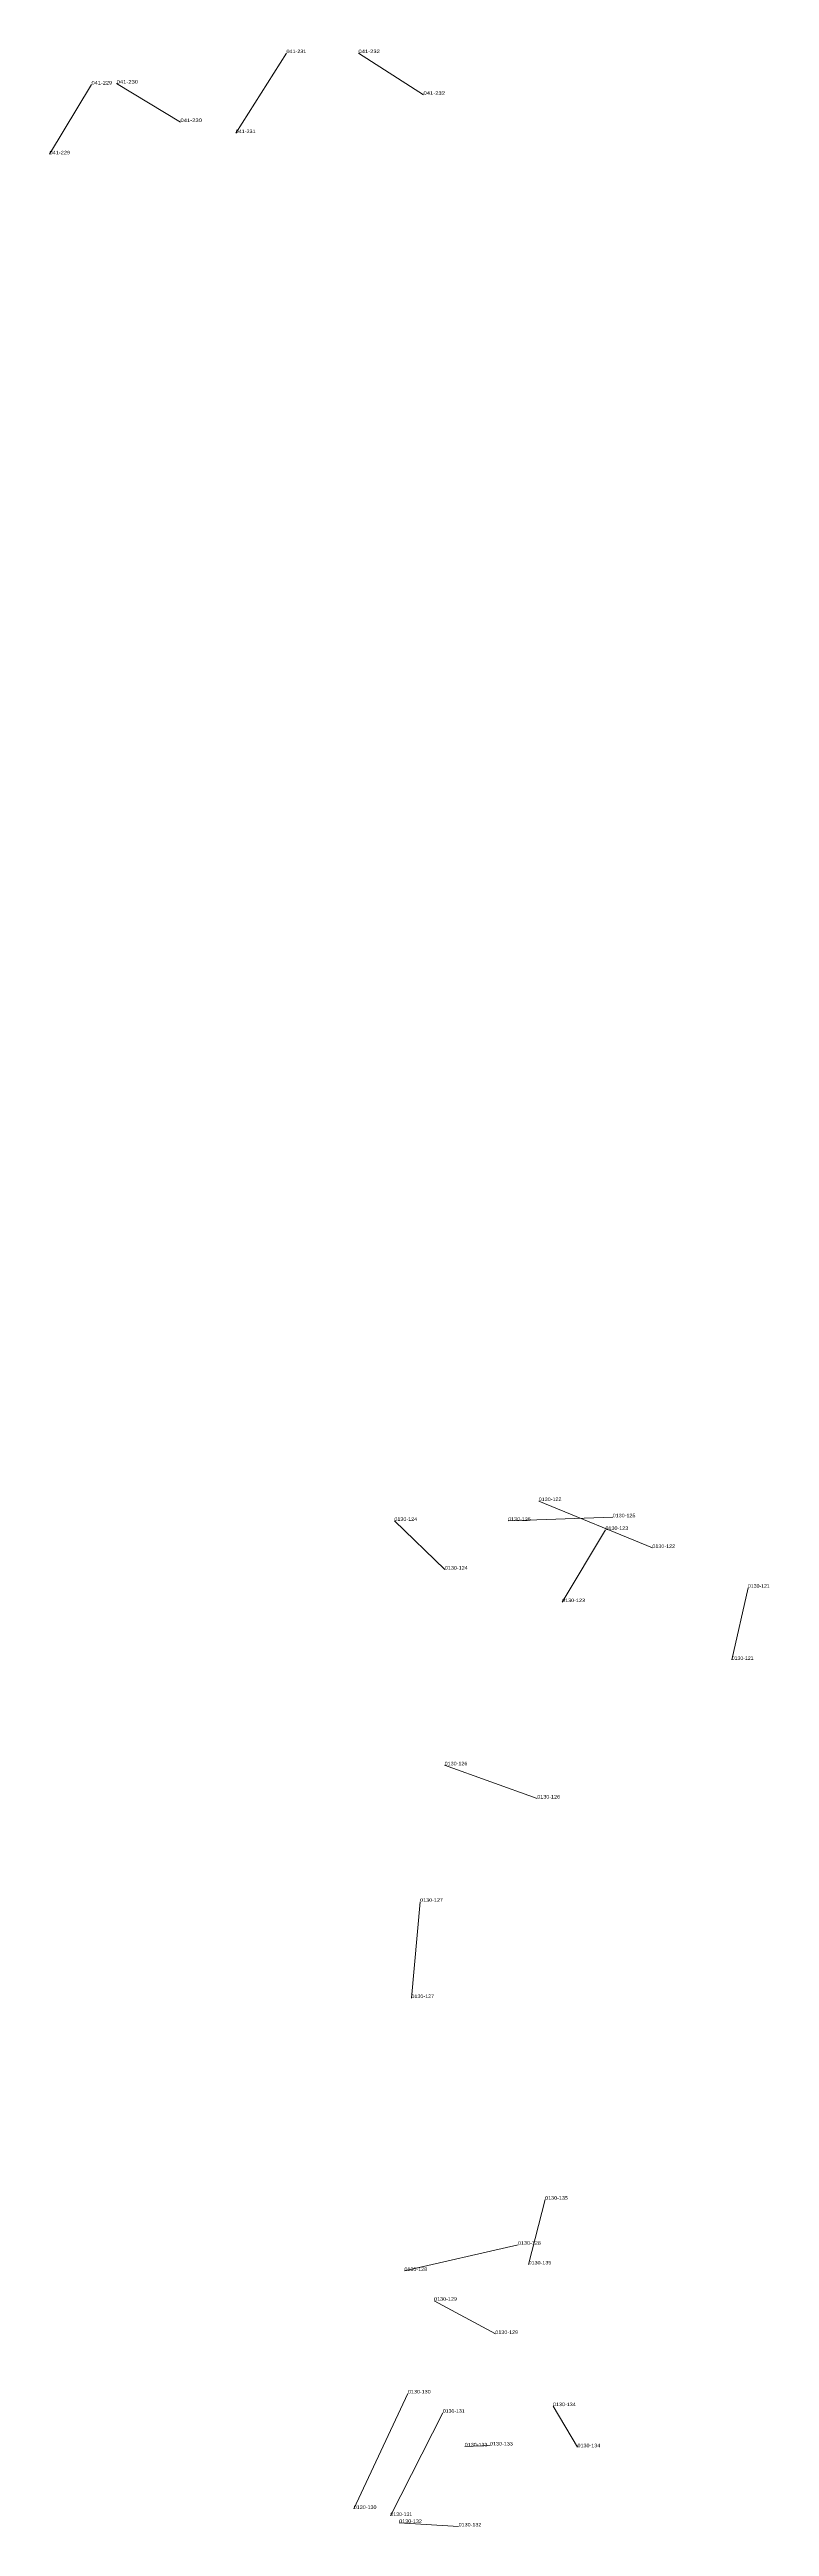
# Model space of a CAD drawing. Header units: metres. Extents: x 571156 to 607184, y 703608 to 727431.
# Drawn here: x 576192 to 576604, y 718948 to 720364 of the extents above; entities that cross this region are included whole.
import ezdxf

# ---------------------------------------------------------------- set-up
doc = ezdxf.new("R2010")
doc.units = ezdxf.units.M
doc.header["$LTSCALE"] = 0.8
doc.layers.add('60', color=7, linetype='Continuous', lineweight=13)
doc.layers.add('61', color=7, linetype='Continuous')

msp = doc.modelspace()

# ---------------------------------------------------------------- linework, layer by layer
at = {"layer": '60'}
for p, q in [((576327.78, 720362.1), (576298.75, 720316.37)), ((576327.78, 720362.1), (576298.75, 720316.37)), ((576368.9, 720362.08), (576406.14, 720338.26)), ((576368.9, 720362.08), (576406.14, 720338.26)), ((576216.27, 720344.14), (576192.22, 720304.24)), ((576216.27, 720344.14), (576192.22, 720304.24)), ((576230.62, 720344.68), (576267.13, 720322.71)), ((576230.62, 720344.68), (576267.13, 720322.71)), ((576537.05, 719507.75), (576472.04, 719534.57)), ((576418.39, 719495.36), (576389.49, 719523.22)), ((576454.5, 719523.22), (576514.35, 719525.29)), ((576510.22, 719518.06), (576485.46, 719476.79)), ((576591.74, 719485.04), (576582.46, 719443.77)), ((576418.23, 719383.52), (576471.23, 719364.52)), ((576404.23, 719305.52), (576399.23, 719250.52)), ((576466.23, 719098.27), (576475.73, 719135.27)), ((576395.23, 719094.52), (576460.23, 719109.52)), ((576412.23, 719077.52), (576447.23, 719058.52)), ((576397.23, 719024.52), (576366.23, 718958.52)), ((576480.23, 719017.27), (576494.23, 718993.77)), ((576417.23, 719013.52), (576387.23, 718954.52)), ((576429.73, 718994.27), (576444.23, 718994.77)), ((576426.23, 718948.52), (576392.23, 718950.52))]:
    msp.add_line(p, q, dxfattribs=at)

# ---------------------------------------------------------------- texts
for s, width, p in [('041-232', 1.25, (576406.14, 720338.26)), ('041-232', 1.25, (576406.14, 720338.26)), ('041-230', 1.25, (576267.13, 720322.71)), ('041-230', 1.25, (576267.13, 720322.71)), ('041-229', 1.2, (576192.22, 720304.24)), ('041-229', 1.2, (576192.22, 720304.24)), ('041-231', 1.15, (576298.75, 720316.37)), ('041-231', 1.15, (576298.75, 720316.37)), ('0130-122', 1.15, (576472.04, 719534.57)), ('0130-125', 1.15, (576514.35, 719525.29)), ('0130-124', 1.15, (576389.49, 719523.22)), ('0130-123', 1.15, (576485.46, 719476.79)), ('0130-121', 1.1, (576582.46, 719443.77)), ('0130-126', 1.15, (576471.23, 719364.52)), ('0130-127', 1.15, (576399.23, 719250.52)), ('0130-135', 1.15, (576475.73, 719135.27)), ('0130-128', 1.15, (576460.23, 719109.52)), ('0130-129', 1.15, (576447.23, 719058.52)), ('0130-133', 1.15, (576444.23, 718994.77)), ('0130-134', 1.15, (576494.23, 718993.77)), ('0130-130', 1.15, (576366.23, 718958.52)), ('0130-131', 1.1, (576387.23, 718954.52)), ('0130-132', 1.15, (576392.23, 718950.52))]:
    msp.add_text(s, height=2, dxfattribs=dict(at, width=width)).set_placement(p)
at = {"layer": '61'}
for s, width, p in [('041-231', 1.15, (576327.78, 720362.1)), ('041-231', 1.15, (576327.78, 720362.1)), ('041-232', 1.25, (576368.9, 720362.08)), ('041-232', 1.25, (576368.9, 720362.08)), ('041-229', 1.2, (576216.27, 720344.14)), ('041-229', 1.2, (576216.27, 720344.14)), ('041-230', 1.25, (576230.62, 720344.68)), ('041-230', 1.25, (576230.62, 720344.68)), ('0130-125', 1.15, (576454.5, 719523.22)), ('0130-123', 1.15, (576510.22, 719518.06)), ('0130-122', 1.15, (576537.05, 719507.75)), ('0130-124', 1.15, (576418.39, 719495.36)), ('0130-121', 1.1, (576591.74, 719485.04)), ('0130-126', 1.15, (576418.23, 719383.52)), ('0130-127', 1.15, (576404.23, 719305.52)), ('0130-128', 1.15, (576395.23, 719094.52)), ('0130-135', 1.15, (576466.23, 719098.27)), ('0130-129', 1.15, (576412.23, 719077.52)), ('0130-130', 1.15, (576397.23, 719024.52)), ('0130-134', 1.15, (576480.23, 719017.27)), ('0130-131', 1.1, (576417.23, 719013.52)), ('0130-133', 1.15, (576429.73, 718994.27)), ('0130-132', 1.15, (576426.23, 718948.52))]:
    msp.add_text(s, height=2, dxfattribs=dict(at, width=width)).set_placement(p)

doc.saveas('drawing.dxf')
